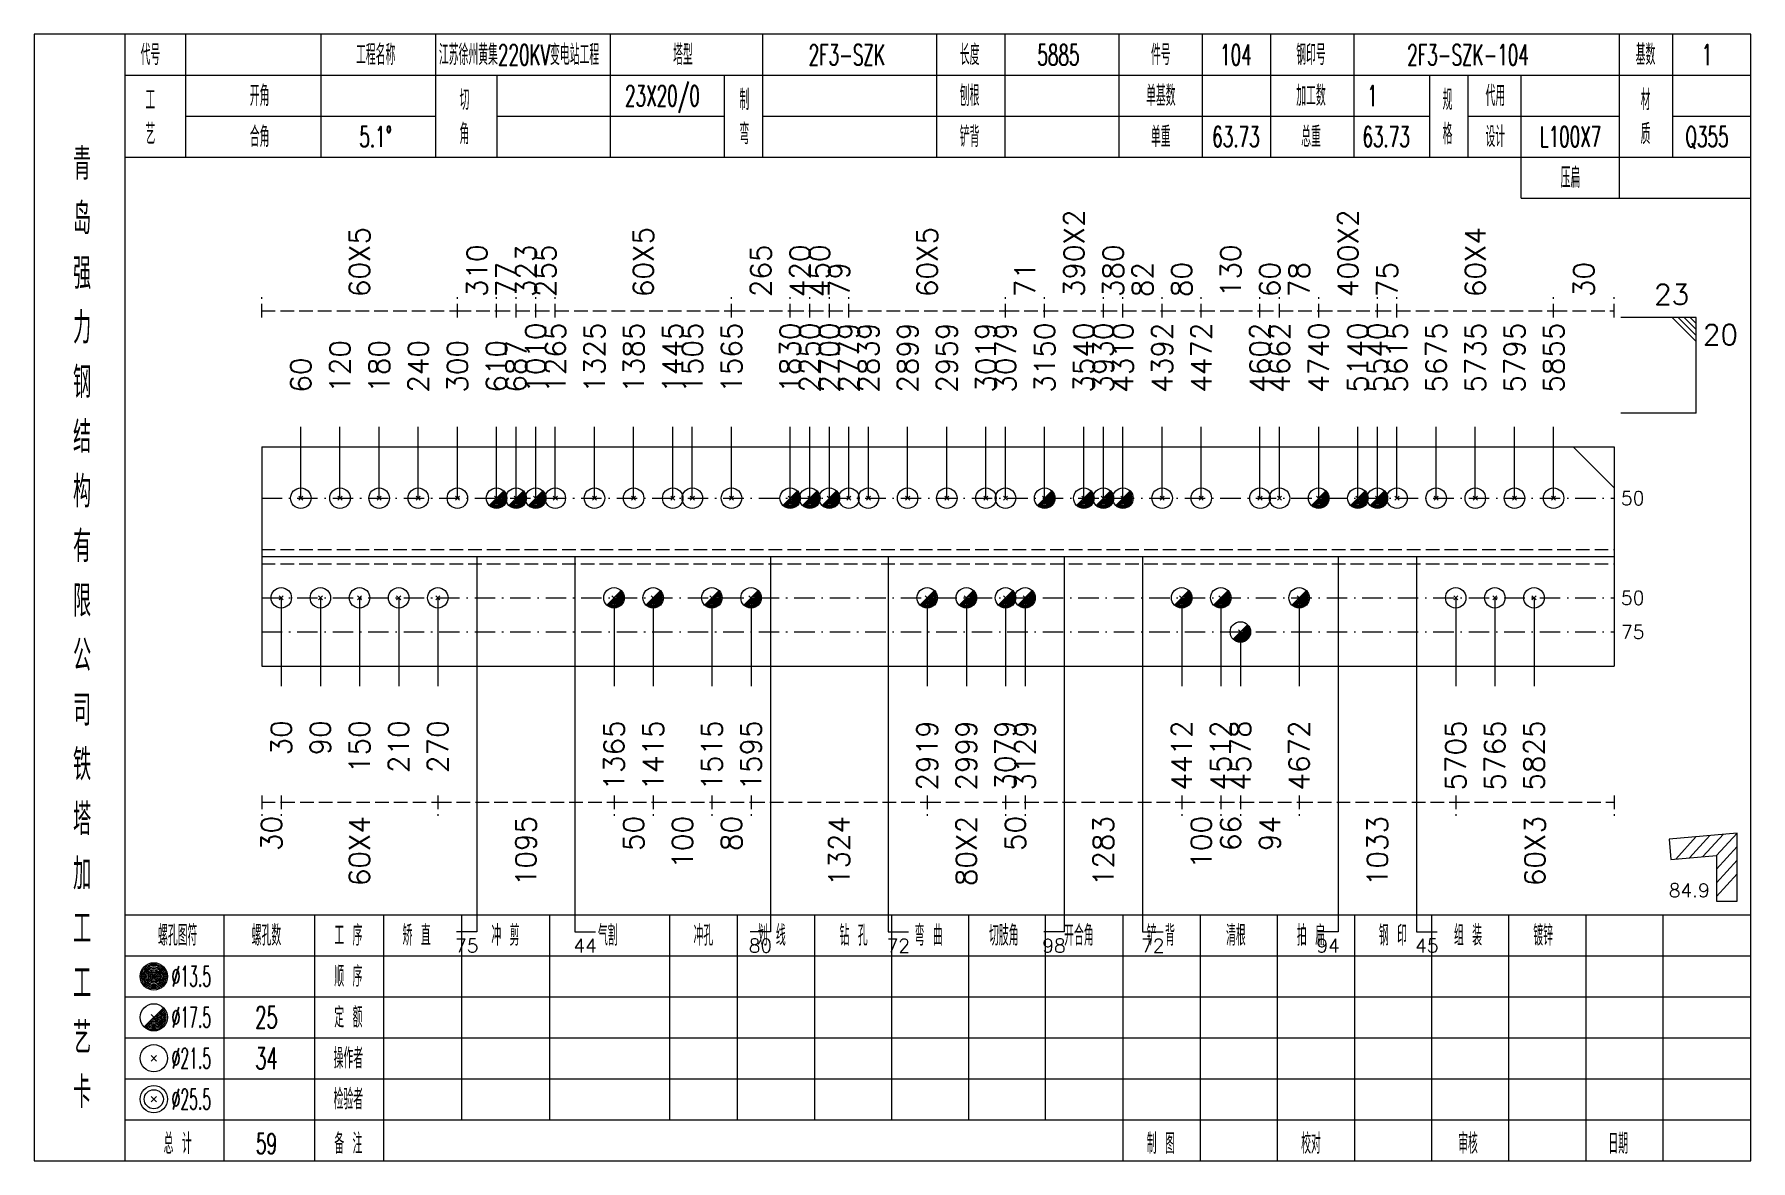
# Model space of a CAD drawing. Extents: x 0 to 4623, y -1159 to 4890.
# Drawn here: x 934.2 to 1185.6, y 4725 to 4890 of the extents above; entities that cross this region are included whole.
import ezdxf
from ezdxf.enums import TextEntityAlignment as Align

# ---------------------------------------------------------------- set-up
doc = ezdxf.new("R2010")
doc.units = 0
doc.header["$MEASUREMENT"] = 0
doc.linetypes.add('一点画线', pattern=[5.2, 3, -1, 0.2, -1])
doc.linetypes.add('虚线', pattern=[2.75, 2, -0.75])
doc.layers.get('0').update_dxf_attribs({"linetype": 'CONTINUOUS', "lineweight": 25})
for name, color, linetype, lineweight in [('1', 7, 'CONTINUOUS', 25), ('2', 7, 'CONTINUOUS', 25), ('4', 7, 'CONTINUOUS', 25), ('5', 7, 'CONTINUOUS', 25)]:
    doc.layers.add(name, color=color, linetype=linetype, lineweight=lineweight)
doc.styles.get("Standard").update_dxf_attribs({"font": 'simplex.shx', "width": 0.7, "height": 3, "bigfont": 'gbhzfs.shx'})

msp = doc.modelspace()

# ---------------------------------------------------------------- texts
at = {"color": 8, "linetype": 'Continuous', "lineweight": 9}
for s, p in [('390X2', (1086.487, 4851.5)), ('400X2', (1126.628, 4851.5)), ('60X5', (981.836, 4851.5)), ('60X5', (1023.41, 4851.5)), ('60X5', (1064.984, 4851.5)), ('60X4', (1145.264, 4851.5)), ('310', (999.039, 4851.5)), ('323', (1006.207, 4851.5)), ('255', (1009.074, 4851.5)), ('265', (1040.613, 4851.5)), ('420', (1046.347, 4851.5)), ('450', (1049.214, 4851.5)), ('380', (1092.222, 4851.5)), ('130', (1109.425, 4851.5)), ('77', (1003.34, 4851.5)), ('79', (1052.081, 4851.5)), ('71', (1079.319, 4851.5)), ('82', (1096.522, 4851.5)), ('80', (1102.257, 4851.5)), ('60', (1115.159, 4851.5)), ('78', (1119.46, 4851.5)), ('75', (1132.362, 4851.5)), ('30', (1161.166, 4851.5))]:
    msp.add_text(s, height=3, rotation=90, dxfattribs=at).set_placement(p, align=Align.MIDDLE_LEFT)
at = {"color": 7, "linetype": 'Continuous', "lineweight": 13}
msp.add_text('23', height=3, dxfattribs=at).set_placement((1176.6, 4849.5), align=Align.BOTTOM_RIGHT)
for s, p in [('1010', (1007.64, 4837.5)), ('1265', (1010.507, 4837.5)), ('1325', (1016.242, 4837.5)), ('1385', (1021.976, 4837.5)), ('1445', (1027.71, 4837.5)), ('1505', (1030.578, 4837.5)), ('1565', (1036.312, 4837.5)), ('1830', (1044.913, 4837.5)), ('2250', (1047.781, 4837.5)), ('2700', (1050.648, 4837.5)), ('2779', (1053.515, 4837.5)), ('2839', (1056.382, 4837.5)), ('2899', (1062.116, 4837.5)), ('2959', (1067.851, 4837.5)), ('3019', (1073.585, 4837.5)), ('3079', (1076.452, 4837.5)), ('3150', (1082.187, 4837.5)), ('3540', (1087.921, 4837.5)), ('3930', (1090.788, 4837.5)), ('4310', (1093.655, 4837.5)), ('4392', (1099.39, 4837.5)), ('4472', (1105.124, 4837.5)), ('4602', (1113.725, 4837.5)), ('4662', (1116.593, 4837.5)), ('4740', (1122.327, 4837.5)), ('5140', (1128.061, 4837.5)), ('5540', (1130.928, 4837.5)), ('5615', (1133.796, 4837.5)), ('5675', (1139.53, 4837.5)), ('5735', (1145.264, 4837.5)), ('5795', (1150.999, 4837.5)), ('5855', (1156.733, 4837.5)), ('120', (978.969, 4837.5)), ('180', (984.703, 4837.5)), ('240', (990.437, 4837.5)), ('300', (996.172, 4837.5)), ('610', (1001.906, 4837.5)), ('687', (1004.773, 4837.5)), ('60', (973.234, 4837.5))]:
    msp.add_text(s, height=3, rotation=90, dxfattribs=at).set_placement(p, align=Align.MIDDLE_LEFT)
msp.add_text('20', height=3, dxfattribs=at).set_placement((1178.6, 4847.5), align=Align.TOP_LEFT)
for s, p in [('50', (1166.6, 4822.05)), ('50', (1166.6, 4807.45)), ('75', (1166.6, 4802.45))]:
    msp.add_text(s, height=2, dxfattribs=at).set_placement(p, align=Align.MIDDLE_LEFT)
at = {"color": 8, "linetype": 'Continuous', "lineweight": 9}
for s, p in [('30', (968.934, 4775.5)), ('60X4', (981.836, 4775.5)), ('1095', (1006.207, 4775.5)), ('50', (1021.976, 4775.5)), ('100', (1029.144, 4775.5)), ('80', (1036.312, 4775.5)), ('1324', (1052.081, 4775.5)), ('80X2', (1070.718, 4775.5)), ('50', (1077.886, 4775.5)), ('1283', (1090.788, 4775.5)), ('100', (1105.124, 4775.5)), ('66', (1109.425, 4775.5)), ('94', (1115.159, 4775.5)), ('1033', (1130.928, 4775.5)), ('60X3', (1153.999, 4775.5))]:
    msp.add_text(s, height=3, rotation=90, dxfattribs=at).set_placement(p, align=Align.MIDDLE_RIGHT)
at = {"layer": '1', "color": 7, "linetype": 'Continuous', "lineweight": 13}
for s, p in [('30', (970.367, 4789.5)), ('90', (976.101, 4789.5)), ('150', (981.836, 4789.5)), ('210', (987.57, 4789.5)), ('270', (993.304, 4789.5)), ('1365', (1019.109, 4789.5)), ('1415', (1024.843, 4789.5)), ('1515', (1033.445, 4789.5)), ('1595', (1039.179, 4789.5)), ('2919', (1064.984, 4789.5)), ('2999', (1070.718, 4789.5)), ('3079', (1076.452, 4789.5)), ('3129', (1079.319, 4789.5)), ('4412', (1102.257, 4789.5)), ('4512', (1107.991, 4789.5)), ('4578', (1110.858, 4789.5)), ('4672', (1119.46, 4789.5)), ('5705', (1142.397, 4789.5)), ('5765', (1148.131, 4789.5)), ('5825', (1153.866, 4789.5))]:
    msp.add_text(s, height=3, rotation=90, dxfattribs=at).set_placement(p, align=Align.MIDDLE_RIGHT)
at = {"layer": '2', "color": 7, "linetype": 'Continuous', "lineweight": 13}
msp.add_text('84.9', height=2, dxfattribs=at).set_placement((1179.6, 4763), align=Align.BOTTOM_RIGHT)
for s, p in [('75', (997.539, 4757.5)), ('44', (1014.875, 4757.5)), ('80', (1040.546, 4757.5)), ('72', (1060.749, 4757.5)), ('98', (1083.554, 4757.5)), ('72', (1098.022, 4757.5)), ('94', (1123.694, 4757.5)), ('45', (1138.163, 4757.5))]:
    msp.add_text(s, height=2, dxfattribs=at).set_placement(p, align=Align.TOP_CENTER)
at = {"layer": '4', "color": 1, "linetype": 'Continuous', "lineweight": 13}
for s, height, width, p in [('代号', 3, 0.6, (951.2, 4887)), ('工程名称', 3, 0.6, (984.2, 4887)), ('江苏徐州黄集220KV变电站工程', 3, 0.6, (1005.2, 4887)), ('塔型', 3, 0.6, (1029.2, 4887)), ('2F3-SZK', 3, 0.6, (1053.2, 4887)), ('长度', 3, 0.6, (1071.2, 4887)), ('5885', 3, 0.6, (1084.2, 4887)), ('件号', 3, 0.6, (1099.2, 4887)), ('104', 3, 0.6, (1110.2, 4887)), ('钢印号', 3, 0.6, (1121.2, 4887)), ('2F3-SZK-104', 3, 0.6, (1144.2, 4887)), ('基数', 3, 0.6, (1170.2, 4887)), ('1', 3, 0.6, (1179.2, 4887)), ('开角', 3, 0.6, (967.2, 4881)), ('23X20/0', 3, 0.6, (1026.2, 4881)), ('制', 3, 0.6, (1038.2, 4880.4)), ('刨根', 3, 0.6, (1071.2, 4881)), ('单基数', 3, 0.6, (1099.2, 4881)), ('加工数', 3, 0.6, (1121.2, 4881)), ('1', 3, 0.6, (1130.2, 4881)), ('代用', 3, 0.6, (1148.2, 4881)), ('材', 3, 0.6, (1170.2, 4880.4)), ('工', 3, 0.6, (951.2, 4880.4)), ('切', 3, 0.6, (997.2, 4880.4)), ('规', 3, 0.6, (1141.2, 4880.4)), ('艺', 3, 0.6, (951.2, 4875.4)), ('角', 3, 0.6, (997.2, 4875.4)), ('弯', 3, 0.6, (1038.2, 4875.4)), ('格', 3, 0.6, (1141.2, 4875.4)), ('质', 3, 0.6, (1170.2, 4875.4)), ('合角', 3, 0.6, (967.2, 4875)), ('5.1%%d', 3, 0.6, (984.2, 4875)), ('铲背', 3, 0.6, (1071.2, 4875)), ('单重', 3, 0.6, (1099.2, 4875)), ('63.73', 3, 0.6, (1110.2, 4875)), ('总重', 3, 0.6, (1121.2, 4875)), ('63.73', 3, 0.6, (1132.2, 4875)), ('设计', 3, 0.6, (1148.2, 4875)), ('L100X7', 3, 0.6, (1159.2, 4875)), ('Q355', 3, 0.6, (1179.2, 4875)), ('青', 4.6, 0.8, (941.2, 4871)), ('压扁', 3, 0.6, (1159.2, 4869)), ('岛', 4.6, 0.8, (941.2, 4863)), ('强', 4.6, 0.8, (941.2, 4855)), ('力', 4.6, 0.8, (941.2, 4847)), ('钢', 4.6, 0.8, (941.2, 4839)), ('结', 4.6, 0.8, (941.2, 4831)), ('构', 4.6, 0.8, (941.2, 4823)), ('有', 4.6, 0.8, (941.2, 4815)), ('限', 4.6, 0.8, (941.2, 4807)), ('公', 4.6, 0.8, (941.2, 4799)), ('司', 4.6, 0.8, (941.2, 4791)), ('铁', 4.6, 0.8, (941.2, 4783)), ('塔', 4.6, 0.8, (941.2, 4775)), ('加', 4.6, 0.8, (941.2, 4767)), ('工', 4.6, 0.8, (941.2, 4759)), ('螺孔图符', 3, 0.6, (955.2, 4758)), ('螺孔数', 3, 0.6, (968.2, 4758)), ('工 序', 3, 0.6, (980.2, 4758)), ('矫 直', 3, 0.6, (990.2, 4758)), ('冲 剪', 3, 0.6, (1003.2, 4758)), ('气割', 3, 0.6, (1018.2, 4758)), ('冲孔', 3, 0.6, (1032.2, 4758)), ('划 线', 3, 0.6, (1042.2, 4758)), ('钻 孔', 3, 0.6, (1054.2, 4758)), ('弯 曲', 3, 0.6, (1065.2, 4758)), ('切肢角', 3, 0.6, (1076.2, 4758)), ('开合角', 3, 0.6, (1087.2, 4758)), ('铲 背', 3, 0.6, (1099.2, 4758)), ('清根', 3, 0.6, (1110.2, 4758)), ('拍 扁', 3, 0.6, (1121.2, 4758)), ('钢 印', 3, 0.6, (1133.2, 4758)), ('组 装', 3, 0.6, (1144.2, 4758)), ('镀锌', 3, 0.6, (1155.2, 4758)), ('工', 4.6, 0.8, (941.2, 4751)), ('%%C13.5', 3, 0.5, (957.2, 4752)), ('顺 序', 3, 0.6, (980.2, 4752)), ('%%C17.5', 3, 0.5, (957.2, 4746)), ('25', 3.2, 0.6, (968.2, 4746)), ('定 额', 3, 0.6, (980.2, 4746)), ('艺', 4.6, 0.8, (941.2, 4743)), ('%%C21.5', 3, 0.5, (957.2, 4740)), ('34', 3.2, 0.6, (968.2, 4740)), ('操作者', 3, 0.6, (980.2, 4740)), ('卡', 4.6, 0.8, (941.2, 4735)), ('%%C25.5', 3, 0.5, (957.2, 4734)), ('检验者', 3, 0.6, (980.2, 4734)), ('总 计', 3, 0.6, (955.2, 4727.5)), ('59', 3, 0.6, (968.2, 4727.5)), ('备 注', 3, 0.6, (980.2, 4727.5)), ('制 图', 3, 0.6, (1099.2, 4727.5)), ('校对', 3, 0.6, (1121.2, 4727.5)), ('审核', 3, 0.6, (1144.2, 4727.5)), ('日期', 3, 0.6, (1166.2, 4727.5))]:
    msp.add_text(s, height=height, dxfattribs=dict(at, width=width)).set_placement(p, align=Align.MIDDLE_CENTER)

# ---------------------------------------------------------------- blocks, each defined once
blk = doc.blocks.new('孔21.5')
at = {"layer": '5', "color": 7, "linetype": 'Continuous', "lineweight": 13}
for p, q in [((-0.2, -0.2), (0.2, 0.2)), ((-0.2, 0.2), (0.2, -0.2))]:
    blk.add_line(p, q, dxfattribs=at)
blk.add_circle((0, 0), 1, dxfattribs=at)
blk = doc.blocks.new('孔17.5')
at = {"layer": '5', "color": 7, "linetype": 'Continuous', "lineweight": 13}
for p, q in [((-0.707, -0.707), (0.707, 0.707)), ((-0.2, 0.2), (0.2, -0.2))]:
    blk.add_line(p, q, dxfattribs=at)
blk.add_circle((0, 0), 1, dxfattribs=at)
for radius in [0.9, 0.8, 0.7, 0.6, 0.5, 0.4, 0.3, 0.2, 0.1]:
    blk.add_arc((0, 0), radius, 225, 45, dxfattribs=at)

# ---------------------------------------------------------------- linework, layer by layer
at = {"color": 8, "linetype": '虚线', "lineweight": 9}
for p, q in [((967.5, 4848.5), (967.5, 4851.5)), ((996.172, 4848.5), (996.172, 4851.5)), ((996.172, 4848.5), (996.172, 4851.5)), ((1001.906, 4848.5), (1001.906, 4851.5)), ((1001.906, 4848.5), (1001.906, 4851.5)), ((1004.773, 4848.5), (1004.773, 4851.5)), ((1004.773, 4848.5), (1004.773, 4851.5)), ((1007.64, 4848.5), (1007.64, 4851.5)), ((1007.64, 4848.5), (1007.64, 4851.5)), ((1010.507, 4848.5), (1010.507, 4851.5)), ((1010.507, 4848.5), (1010.507, 4851.5)), ((1036.312, 4848.5), (1036.312, 4851.5)), ((1036.312, 4848.5), (1036.312, 4851.5)), ((1044.913, 4848.5), (1044.913, 4851.5)), ((1044.913, 4848.5), (1044.913, 4851.5)), ((1047.781, 4848.5), (1047.781, 4851.5)), ((1047.781, 4848.5), (1047.781, 4851.5)), ((1050.648, 4848.5), (1050.648, 4851.5)), ((1050.648, 4848.5), (1050.648, 4851.5)), ((1053.515, 4848.5), (1053.515, 4851.5)), ((1053.515, 4848.5), (1053.515, 4851.5)), ((1076.452, 4848.5), (1076.452, 4851.5)), ((1076.452, 4848.5), (1076.452, 4851.5)), ((1082.187, 4848.5), (1082.187, 4851.5)), ((1082.187, 4848.5), (1082.187, 4851.5)), ((1090.788, 4848.5), (1090.788, 4851.5)), ((1090.788, 4848.5), (1090.788, 4851.5)), ((1093.655, 4848.5), (1093.655, 4851.5)), ((1093.655, 4848.5), (1093.655, 4851.5)), ((1099.39, 4848.5), (1099.39, 4851.5)), ((1099.39, 4848.5), (1099.39, 4851.5)), ((1105.124, 4848.5), (1105.124, 4851.5)), ((1105.124, 4848.5), (1105.124, 4851.5)), ((1113.725, 4848.5), (1113.725, 4851.5)), ((1113.725, 4848.5), (1113.725, 4851.5)), ((1116.593, 4848.5), (1116.593, 4851.5)), ((1116.593, 4848.5), (1116.593, 4851.5)), ((1122.327, 4848.5), (1122.327, 4851.5)), ((1122.327, 4848.5), (1122.327, 4851.5)), ((1130.928, 4848.5), (1130.928, 4851.5)), ((1130.928, 4848.5), (1130.928, 4851.5)), ((1133.796, 4848.5), (1133.796, 4851.5)), ((1133.796, 4848.5), (1133.796, 4851.5)), ((1156.733, 4848.5), (1156.733, 4851.5)), ((1156.733, 4848.5), (1156.733, 4851.5)), ((1165.6, 4848.5), (1165.6, 4851.5)), ((967.5, 4849.5), (996.172, 4849.5)), ((996.172, 4849.5), (1001.906, 4849.5)), ((1001.906, 4849.5), (1004.773, 4849.5)), ((1004.773, 4849.5), (1007.64, 4849.5)), ((1007.64, 4849.5), (1010.507, 4849.5)), ((1010.507, 4849.5), (1036.312, 4849.5)), ((1036.312, 4849.5), (1044.913, 4849.5)), ((1044.913, 4849.5), (1047.781, 4849.5)), ((1047.781, 4849.5), (1050.648, 4849.5)), ((1050.648, 4849.5), (1053.515, 4849.5)), ((1053.515, 4849.5), (1076.452, 4849.5)), ((1076.452, 4849.5), (1082.187, 4849.5)), ((1082.187, 4849.5), (1090.788, 4849.5)), ((1090.788, 4849.5), (1093.655, 4849.5)), ((1093.655, 4849.5), (1099.39, 4849.5)), ((1099.39, 4849.5), (1105.124, 4849.5)), ((1105.124, 4849.5), (1113.725, 4849.5)), ((1113.725, 4849.5), (1116.593, 4849.5)), ((1116.593, 4849.5), (1122.327, 4849.5)), ((1122.327, 4849.5), (1130.928, 4849.5)), ((1130.928, 4849.5), (1133.796, 4849.5)), ((1133.796, 4849.5), (1156.733, 4849.5)), ((1156.733, 4849.5), (1165.6, 4849.5)), ((967.5, 4778.5), (967.5, 4775.5)), ((967.5, 4777.5), (970.367, 4777.5)), ((970.367, 4778.5), (970.367, 4775.5)), ((970.367, 4778.5), (970.367, 4775.5)), ((970.367, 4777.5), (993.304, 4777.5)), ((993.304, 4778.5), (993.304, 4775.5)), ((993.304, 4778.5), (993.304, 4775.5)), ((993.304, 4777.5), (1019.109, 4777.5)), ((1019.109, 4778.5), (1019.109, 4775.5)), ((1019.109, 4778.5), (1019.109, 4775.5)), ((1019.109, 4777.5), (1024.843, 4777.5)), ((1024.843, 4778.5), (1024.843, 4775.5)), ((1024.843, 4778.5), (1024.843, 4775.5)), ((1024.843, 4777.5), (1033.445, 4777.5)), ((1033.445, 4778.5), (1033.445, 4775.5)), ((1033.445, 4778.5), (1033.445, 4775.5)), ((1033.445, 4777.5), (1039.179, 4777.5)), ((1039.179, 4778.5), (1039.179, 4775.5)), ((1039.179, 4778.5), (1039.179, 4775.5)), ((1039.179, 4777.5), (1064.984, 4777.5)), ((1064.984, 4778.5), (1064.984, 4775.5)), ((1064.984, 4778.5), (1064.984, 4775.5)), ((1064.984, 4777.5), (1076.452, 4777.5)), ((1076.452, 4778.5), (1076.452, 4775.5)), ((1076.452, 4778.5), (1076.452, 4775.5)), ((1076.452, 4777.5), (1079.319, 4777.5)), ((1079.319, 4778.5), (1079.319, 4775.5)), ((1079.319, 4778.5), (1079.319, 4775.5)), ((1079.319, 4777.5), (1102.257, 4777.5)), ((1102.257, 4778.5), (1102.257, 4775.5)), ((1102.257, 4778.5), (1102.257, 4775.5)), ((1102.257, 4777.5), (1107.991, 4777.5)), ((1107.991, 4778.5), (1107.991, 4775.5)), ((1107.991, 4778.5), (1107.991, 4775.5)), ((1107.991, 4777.5), (1110.858, 4777.5)), ((1110.858, 4778.5), (1110.858, 4775.5)), ((1110.858, 4778.5), (1110.858, 4775.5)), ((1110.858, 4777.5), (1119.46, 4777.5)), ((1119.46, 4778.5), (1119.46, 4775.5)), ((1119.46, 4778.5), (1119.46, 4775.5)), ((1119.46, 4777.5), (1142.397, 4777.5)), ((1142.397, 4778.5), (1142.397, 4775.5)), ((1142.397, 4778.5), (1142.397, 4775.5)), ((1142.397, 4777.5), (1165.6, 4777.5)), ((1165.6, 4778.5), (1165.6, 4775.5))]:
    msp.add_line(p, q, dxfattribs=at)
at = {"color": 7, "linetype": 'Continuous', "lineweight": 13}
for p, q in [((1177.6, 4848.5), (1166.6, 4848.5)), ((1174.1, 4848.5), (1177.6, 4845)), ((1174.975, 4848.5), (1177.6, 4845.875)), ((1175.85, 4848.5), (1177.6, 4846.75)), ((1176.725, 4848.5), (1177.6, 4847.625)), ((1177.6, 4834.5), (1177.6, 4848.5)), ((1177.6, 4834.5), (1166.6, 4834.5)), ((973.234, 4822.05), (973.234, 4832.5)), ((978.969, 4822.05), (978.969, 4832.5)), ((984.703, 4822.05), (984.703, 4832.5)), ((990.437, 4822.05), (990.437, 4832.5)), ((996.172, 4822.05), (996.172, 4832.5)), ((1001.906, 4822.05), (1001.906, 4832.5)), ((1004.773, 4822.05), (1004.773, 4832.5)), ((1007.64, 4822.05), (1007.64, 4832.5)), ((1010.507, 4822.05), (1010.507, 4832.5)), ((1016.242, 4822.05), (1016.242, 4832.5)), ((1021.976, 4822.05), (1021.976, 4832.5)), ((1027.71, 4822.05), (1027.71, 4832.5)), ((1030.578, 4822.05), (1030.578, 4832.5)), ((1036.312, 4822.05), (1036.312, 4832.5)), ((1044.913, 4822.05), (1044.913, 4832.5)), ((1047.781, 4822.05), (1047.781, 4832.5)), ((1050.648, 4822.05), (1050.648, 4832.5)), ((1053.515, 4822.05), (1053.515, 4832.5)), ((1056.382, 4822.05), (1056.382, 4832.5)), ((1062.116, 4822.05), (1062.116, 4832.5)), ((1067.851, 4822.05), (1067.851, 4832.5)), ((1073.585, 4822.05), (1073.585, 4832.5)), ((1076.452, 4822.05), (1076.452, 4832.5)), ((1082.187, 4822.05), (1082.187, 4832.5)), ((1087.921, 4822.05), (1087.921, 4832.5)), ((1090.788, 4822.05), (1090.788, 4832.5)), ((1093.655, 4822.05), (1093.655, 4832.5)), ((1099.39, 4822.05), (1099.39, 4832.5)), ((1105.124, 4822.05), (1105.124, 4832.5)), ((1113.725, 4822.05), (1113.725, 4832.5)), ((1116.593, 4822.05), (1116.593, 4832.5)), ((1122.327, 4822.05), (1122.327, 4832.5)), ((1128.061, 4822.05), (1128.061, 4832.5)), ((1130.928, 4822.05), (1130.928, 4832.5)), ((1133.796, 4822.05), (1133.796, 4832.5)), ((1139.53, 4822.05), (1139.53, 4832.5)), ((1145.264, 4822.05), (1145.264, 4832.5)), ((1150.999, 4822.05), (1150.999, 4832.5)), ((1156.733, 4822.05), (1156.733, 4832.5)), ((1165.6, 4823.55), (1159.6, 4829.55)), ((970.367, 4807.45), (970.367, 4794.5)), ((976.101, 4807.45), (976.101, 4794.5)), ((981.836, 4807.45), (981.836, 4794.5)), ((987.57, 4807.45), (987.57, 4794.5)), ((993.304, 4807.45), (993.304, 4794.5)), ((1019.109, 4807.45), (1019.109, 4794.5)), ((1024.843, 4807.45), (1024.843, 4794.5)), ((1033.445, 4807.45), (1033.445, 4794.5)), ((1039.179, 4807.45), (1039.179, 4794.5)), ((1064.984, 4807.45), (1064.984, 4794.5)), ((1070.718, 4807.45), (1070.718, 4794.5)), ((1076.452, 4807.45), (1076.452, 4794.5)), ((1079.319, 4807.45), (1079.319, 4794.5)), ((1102.257, 4807.45), (1102.257, 4794.5)), ((1107.991, 4807.45), (1107.991, 4794.5)), ((1119.46, 4807.45), (1119.46, 4794.5)), ((1142.397, 4807.45), (1142.397, 4794.5)), ((1148.131, 4807.45), (1148.131, 4794.5)), ((1153.866, 4807.45), (1153.866, 4794.5)), ((1110.858, 4802.45), (1110.858, 4794.5))]:
    msp.add_line(p, q, dxfattribs=at)
at = {"color": 7, "linetype": 'Continuous', "lineweight": 18}
for p, q in [((967.5, 4829.55), (967.5, 4797.45)), ((967.5, 4829.55), (1165.6, 4829.55)), ((1165.6, 4829.55), (1165.6, 4797.45)), ((967.5, 4813.5), (1165.6, 4813.5))]:
    msp.add_line(p, q, dxfattribs=at)
at = {"color": 3, "linetype": '一点画线', "lineweight": 13}
for p, q in [((967.5, 4822.05), (1165.6, 4822.05)), ((967.5, 4807.45), (1165.6, 4807.45)), ((967.5, 4802.45), (1165.6, 4802.45))]:
    msp.add_line(p, q, dxfattribs=at)
at = {"color": 1, "linetype": '虚线', "lineweight": 18}
for p, q in [((967.5, 4814.55), (1165.6, 4814.55)), ((967.5, 4812.45), (1165.6, 4812.45))]:
    msp.add_line(p, q, dxfattribs=at)
at = {"layer": '1', "color": 7, "linetype": 'Continuous', "lineweight": 18}
msp.add_line((967.5, 4797.45), (1165.6, 4797.45), dxfattribs=at)
at = {"layer": '2', "color": 7, "linetype": 'Continuous', "lineweight": 13}
for p, q in [((999.039, 4813.5), (999.039, 4758.5)), ((1013.375, 4813.5), (1013.375, 4758.5)), ((1042.046, 4813.5), (1042.046, 4758.5)), ((1059.249, 4813.5), (1059.249, 4758.5)), ((1085.054, 4813.5), (1085.054, 4758.5)), ((1096.522, 4813.5), (1096.522, 4758.5)), ((1125.194, 4813.5), (1125.194, 4758.5)), ((1136.663, 4813.5), (1136.663, 4758.5)), ((1183.6, 4773), (1173.64, 4772.111)), ((1173.64, 4772.111), (1173.906, 4769.123)), ((1174.624, 4769.187), (1177.624, 4772.467)), ((1176.616, 4769.365), (1179.616, 4772.644)), ((1178.608, 4769.543), (1181.608, 4772.822)), ((1180.6, 4769.72), (1183.6, 4773)), ((1183.6, 4763), (1183.6, 4773)), ((1173.906, 4769.123), (1180.6, 4769.72)), ((1180.6, 4767.72), (1183.6, 4771)), ((1180.6, 4769.72), (1180.6, 4763)), ((1180.6, 4765.72), (1183.6, 4769)), ((1180.6, 4763.72), (1183.6, 4767)), ((1180.6, 4763), (1183.6, 4763)), ((999.039, 4758.5), (996.039, 4758.5)), ((1013.375, 4758.5), (1016.375, 4758.5)), ((1042.046, 4758.5), (1039.046, 4758.5)), ((1059.249, 4758.5), (1062.249, 4758.5)), ((1085.054, 4758.5), (1082.054, 4758.5)), ((1096.522, 4758.5), (1099.522, 4758.5)), ((1125.194, 4758.5), (1122.194, 4758.5)), ((1136.663, 4758.5), (1139.663, 4758.5))]:
    msp.add_line(p, q, dxfattribs=at)
at = {"layer": '4', "color": 1, "linetype": 'Continuous', "lineweight": 18}
for p, q in [((947.5, 4725), (947.5, 4890)), ((956.4, 4872), (956.4, 4890)), ((976.2, 4872), (976.2, 4890)), ((993, 4872), (993, 4890)), ((1018.6, 4872), (1018.6, 4890)), ((1040.9, 4872), (1040.9, 4890)), ((1066.4, 4872), (1066.4, 4890)), ((1076.4, 4872), (1076.4, 4890)), ((1093.1, 4872), (1093.1, 4890)), ((1105.3, 4872), (1105.3, 4890)), ((1115.3, 4872), (1115.3, 4890)), ((1127.5, 4872), (1127.5, 4890)), ((1166.4, 4866), (1166.4, 4890)), ((1174.2, 4872), (1174.2, 4890)), ((947.5, 4884), (1185.6, 4884)), ((1002, 4872), (1002, 4884)), ((1035.3, 4872), (1035.3, 4884)), ((1138.6, 4872), (1138.6, 4884)), ((1144.2, 4872), (1144.2, 4884)), ((1152, 4866), (1152, 4884)), ((956.4, 4878), (993, 4878)), ((1002, 4878), (1035.3, 4878)), ((1040.9, 4878), (1138.6, 4878)), ((1144.2, 4878), (1166.4, 4878)), ((1174.2, 4878), (1185.6, 4878)), ((947.5, 4872), (1185.6, 4872)), ((1152, 4866), (1185.6, 4866)), ((947.5, 4761), (1185.6, 4761)), ((962, 4725), (962, 4761)), ((975.3, 4725), (975.3, 4761)), ((985.4, 4725), (985.4, 4761)), ((996.8, 4731), (996.8, 4761)), ((1009.7, 4731), (1009.7, 4761)), ((1027.3, 4731), (1027.3, 4761)), ((1037.2, 4731), (1037.2, 4761)), ((1048.5, 4731), (1048.5, 4761)), ((1059.8, 4731), (1059.8, 4761)), ((1071.1, 4731), (1071.1, 4761)), ((1082.3, 4731), (1082.3, 4761)), ((1093.7, 4731), (1093.7, 4761)), ((1105, 4731), (1105, 4761)), ((1116.3, 4731), (1116.3, 4761)), ((1127.6, 4731), (1127.6, 4761)), ((1138.9, 4731), (1138.9, 4761)), ((1150.2, 4731), (1150.2, 4761)), ((1161.5, 4731), (1161.5, 4761)), ((1172.8, 4731), (1172.8, 4761)), ((947.5, 4755), (1185.6, 4755)), ((947.5, 4749), (1185.6, 4749)), ((947.5, 4743), (1185.6, 4743)), ((947.5, 4737), (1185.6, 4737)), ((947.5, 4731), (1185.6, 4731)), ((1093.7, 4725), (1093.7, 4731)), ((1105, 4725), (1105, 4731)), ((1116.3, 4725), (1116.3, 4731)), ((1127.6, 4725), (1127.6, 4731)), ((1138.9, 4725), (1138.9, 4731)), ((1150.2, 4725), (1150.2, 4731)), ((1161.5, 4725), (1161.5, 4731)), ((1172.8, 4725), (1172.8, 4731))]:
    msp.add_line(p, q, dxfattribs=at)
at = {"layer": '4', "color": 7, "linetype": 'Continuous', "lineweight": 13}
for p, q in [((951.5, 4751.8), (951.9, 4752.2)), ((951.9, 4751.8), (951.5, 4752.2)), ((950.286, 4744.586), (953.114, 4747.414)), ((951.3, 4746.4), (952.1, 4745.6)), ((951.3, 4739.6), (952.1, 4740.4)), ((951.3, 4740.4), (952.1, 4739.6)), ((951.3, 4733.6), (952.1, 4734.4)), ((951.3, 4734.4), (952.1, 4733.6))]:
    msp.add_line(p, q, dxfattribs=at)
at = {"layer": '4', "color": 1, "linetype": 'Continuous', "lineweight": 18}
msp.add_lwpolyline([(934.2, 4890), (934.2, 4725), (1185.6, 4725), (1185.6, 4890)], close=True, dxfattribs=at)
at = {"layer": '4', "color": 7, "linetype": 'Continuous', "lineweight": 13}
for centre, radius in [((951.7, 4752), 2), ((951.7, 4752), 1.8), ((951.7, 4752), 1.6), ((951.7, 4752), 1.4), ((951.7, 4752), 1.2), ((951.7, 4752), 1), ((951.7, 4752), 0.8), ((951.7, 4752), 0.6), ((951.7, 4752), 0.4), ((951.7, 4752), 0.2), ((951.7, 4746), 2), ((951.7, 4740), 2), ((951.7, 4734), 2), ((951.7, 4734), 1.4)]:
    msp.add_circle(centre, radius, dxfattribs=at)
for radius in [1.8, 1.6, 1.4, 1.2, 1, 0.8, 0.6, 0.4, 0.2]:
    msp.add_arc((951.7, 4746), radius, 225, 45, dxfattribs=at)

# ---------------------------------------------------------------- block references
at = {"color": 7, "linetype": 'Continuous', "lineweight": 13, "xscale": 1.5, "yscale": 1.5, "zscale": 1.5}
for name, p in [('孔21.5', (973.234, 4822.05)), ('孔21.5', (978.969, 4822.05)), ('孔21.5', (984.703, 4822.05)), ('孔21.5', (990.437, 4822.05)), ('孔21.5', (996.172, 4822.05)), ('孔17.5', (1001.906, 4822.05)), ('孔17.5', (1004.773, 4822.05)), ('孔17.5', (1007.64, 4822.05)), ('孔21.5', (1010.507, 4822.05)), ('孔21.5', (1016.242, 4822.05)), ('孔21.5', (1021.976, 4822.05)), ('孔21.5', (1027.71, 4822.05)), ('孔21.5', (1030.578, 4822.05)), ('孔21.5', (1036.312, 4822.05)), ('孔17.5', (1044.913, 4822.05)), ('孔17.5', (1047.781, 4822.05)), ('孔17.5', (1050.648, 4822.05)), ('孔21.5', (1053.515, 4822.05)), ('孔21.5', (1056.382, 4822.05)), ('孔21.5', (1062.116, 4822.05)), ('孔21.5', (1067.851, 4822.05)), ('孔21.5', (1073.585, 4822.05)), ('孔21.5', (1076.452, 4822.05)), ('孔17.5', (1082.187, 4822.05)), ('孔17.5', (1087.921, 4822.05)), ('孔17.5', (1090.788, 4822.05)), ('孔17.5', (1093.655, 4822.05)), ('孔21.5', (1099.39, 4822.05)), ('孔21.5', (1105.124, 4822.05)), ('孔21.5', (1113.725, 4822.05)), ('孔21.5', (1116.593, 4822.05)), ('孔17.5', (1122.327, 4822.05)), ('孔17.5', (1128.061, 4822.05)), ('孔17.5', (1130.928, 4822.05)), ('孔21.5', (1133.796, 4822.05)), ('孔21.5', (1139.53, 4822.05)), ('孔21.5', (1145.264, 4822.05)), ('孔21.5', (1150.999, 4822.05)), ('孔21.5', (1156.733, 4822.05))]:
    msp.add_blockref(name, p, dxfattribs=at)
at = {"layer": '1', "color": 7, "linetype": 'Continuous', "lineweight": 13, "xscale": 1.5, "yscale": 1.5, "zscale": 1.5}
for name, p in [('孔21.5', (970.367, 4807.45)), ('孔21.5', (976.101, 4807.45)), ('孔21.5', (981.836, 4807.45)), ('孔21.5', (987.57, 4807.45)), ('孔21.5', (993.304, 4807.45)), ('孔17.5', (1019.109, 4807.45)), ('孔17.5', (1024.843, 4807.45)), ('孔17.5', (1033.445, 4807.45)), ('孔17.5', (1039.179, 4807.45)), ('孔17.5', (1064.984, 4807.45)), ('孔17.5', (1070.718, 4807.45)), ('孔17.5', (1076.452, 4807.45)), ('孔17.5', (1079.319, 4807.45)), ('孔17.5', (1102.257, 4807.45)), ('孔17.5', (1107.991, 4807.45)), ('孔17.5', (1119.46, 4807.45)), ('孔21.5', (1142.397, 4807.45)), ('孔21.5', (1148.131, 4807.45)), ('孔21.5', (1153.866, 4807.45)), ('孔17.5', (1110.858, 4802.45))]:
    msp.add_blockref(name, p, dxfattribs=at)

msp.set_redraw_order([(e.dxf.handle, doc.entitydb.next_handle()) for e in msp.query("TEXT MTEXT ATTDEF DIMENSION ARC_DIMENSION")])  # texts and dimensions are drawn at this point

doc.saveas('drawing.dxf')
